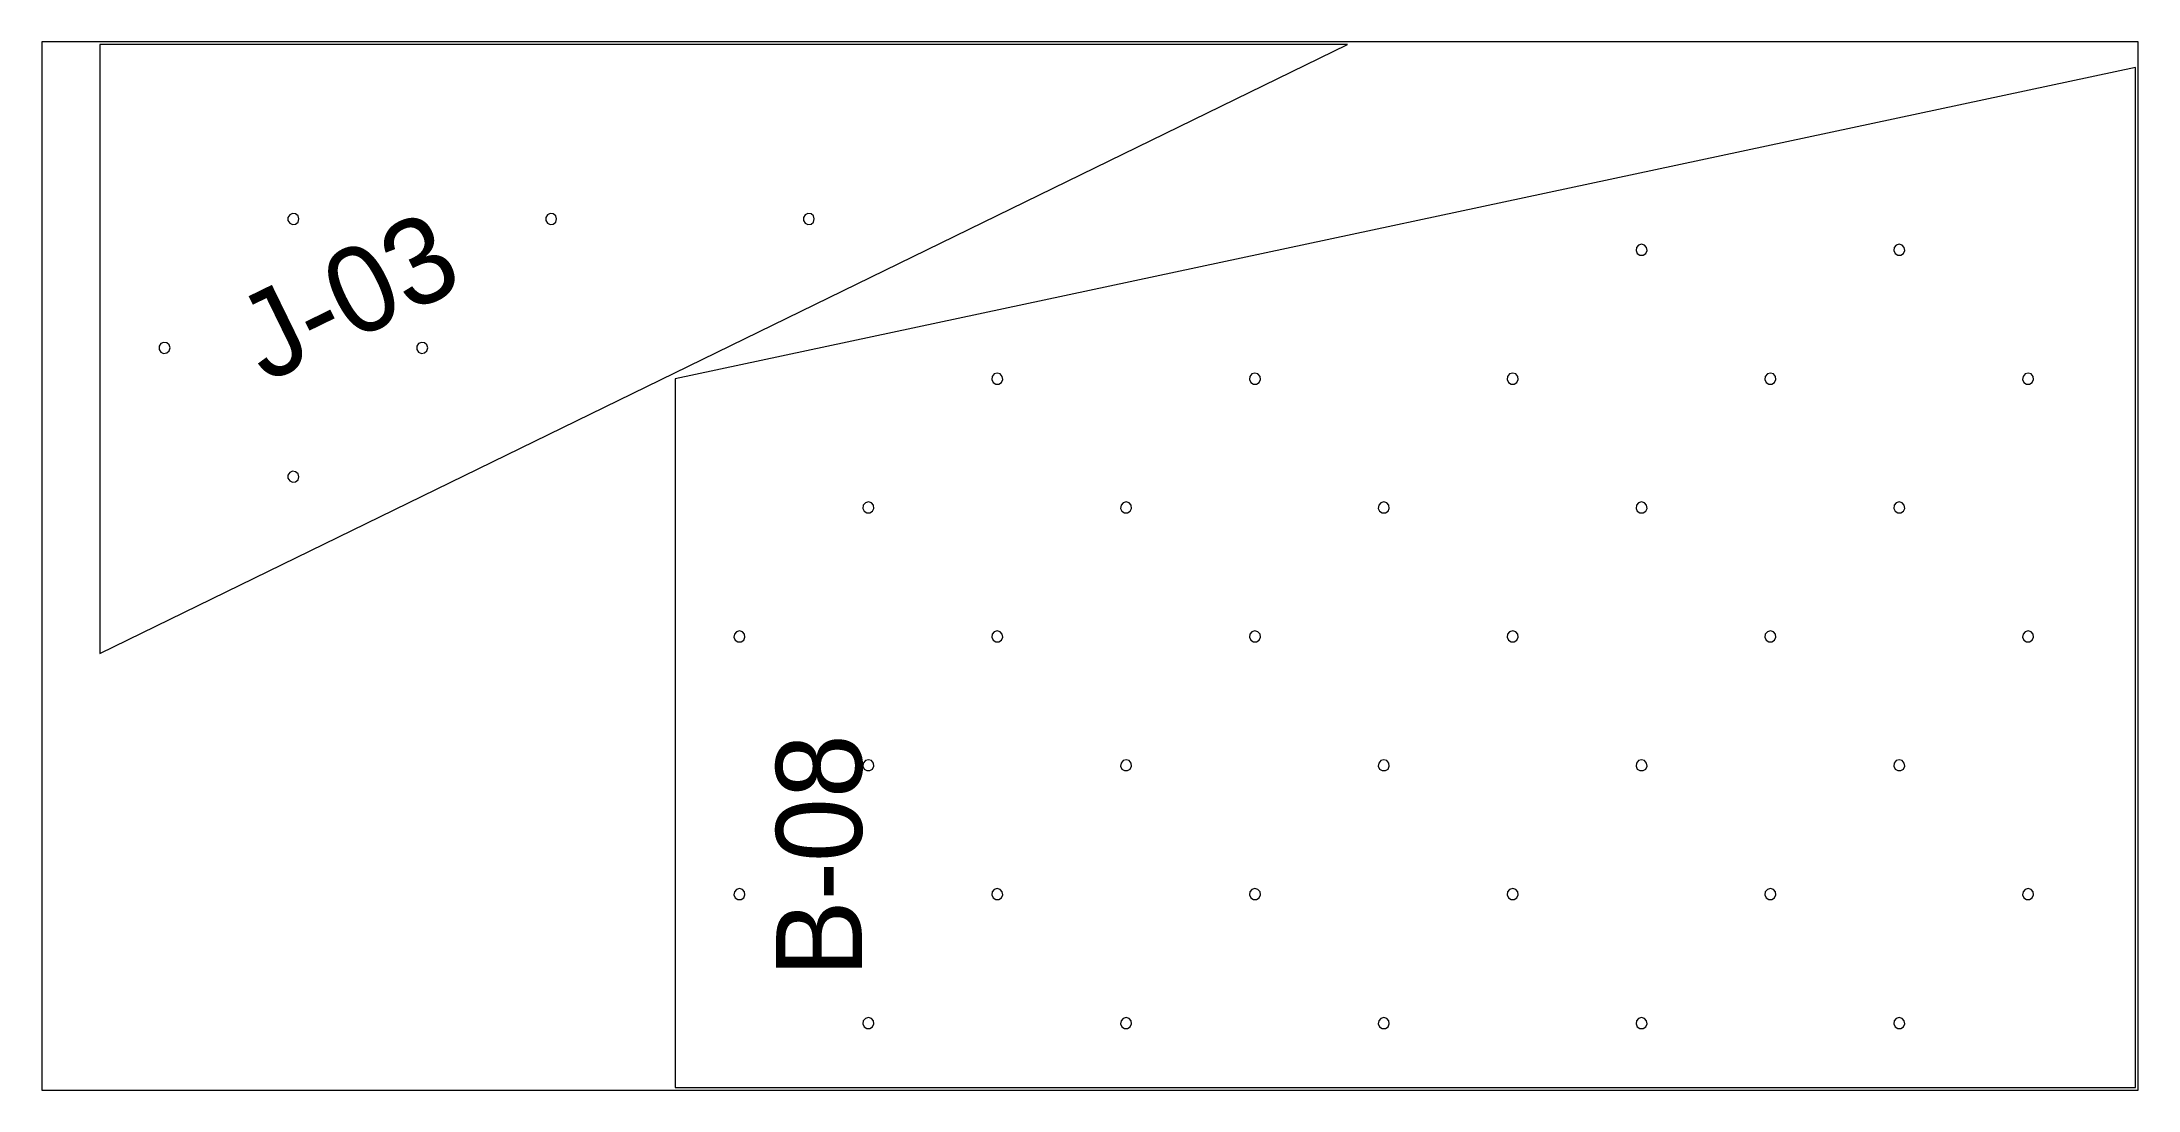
# Model space of a CAD drawing. Extents: x 0 to 287620, y 0 to 1220.
# Drawn here: x 182280 to 184720, y 0 to 1220 of the extents above; entities that cross this region are included whole.
import ezdxf

# ---------------------------------------------------------------- set-up
doc = ezdxf.new("R2010")
doc.units = 0
doc.header["$MEASUREMENT"] = 0
for name, color, linetype, lineweight in [('CUSTOM', 7, 'CONTINUOUS', 0), ('drilling', 7, 'CONTINUOUS', 0), ('FINAL', 7, 'CONTINUOUS', 0)]:
    doc.layers.add(name, color=color, linetype=linetype, lineweight=lineweight)

msp = doc.modelspace()

# ---------------------------------------------------------------- texts
at = {"layer": 'Final', "lineweight": 0}
for s, rotation, p in [('J-03', 26.0241, (182540.4, 822.4)), ('B-08', 90, (183234.5, 131.7))]:
    msp.add_text(s, height=100, rotation=rotation, dxfattribs=at).set_placement(p)

# ---------------------------------------------------------------- linework, layer by layer
at = {"layer": 'CUSTOM', "lineweight": 0}
msp.add_lwpolyline([(182280, 0), (184720, 0), (184720, 1220), (182280, 1220)], close=True, dxfattribs=at)
at = {"layer": 'drilling', "lineweight": 0}
for points in [[(182579.1, 1013.9), (182578.1, 1017.4), (182575.3, 1019.8), (182571.7, 1020.3), (182568.4, 1018.8), (182566.4, 1015.7), (182566.4, 1012.1), (182568.4, 1009), (182571.7, 1007.5), (182575.3, 1008), (182578.1, 1010.4)], [(182879.1, 1013.9), (182878.1, 1017.4), (182875.3, 1019.8), (182871.7, 1020.3), (182868.4, 1018.8), (182866.4, 1015.7), (182866.4, 1012.1), (182868.4, 1009), (182871.7, 1007.5), (182875.3, 1008), (182878.1, 1010.4)], [(183179.1, 1013.9), (183178.1, 1017.4), (183175.3, 1019.8), (183171.7, 1020.3), (183168.4, 1018.8), (183166.4, 1015.7), (183166.4, 1012.1), (183168.4, 1009), (183171.7, 1007.5), (183175.3, 1008), (183178.1, 1010.4)], [(184142, 984.5), (184138.5, 983.5), (184136.1, 980.7), (184135.6, 977.1), (184137.1, 973.7), (184140.2, 971.8), (184143.8, 971.8), (184146.9, 973.7), (184148.4, 977.1), (184147.9, 980.7), (184145.5, 983.5)], [(184442, 984.5), (184438.5, 983.5), (184436.1, 980.7), (184435.6, 977.1), (184437.1, 973.7), (184440.2, 971.8), (184443.8, 971.8), (184446.9, 973.7), (184448.4, 977.1), (184447.9, 980.7), (184445.5, 983.5)], [(182429.1, 863.9), (182428.1, 867.4), (182425.3, 869.8), (182421.7, 870.3), (182418.4, 868.8), (182416.4, 865.7), (182416.4, 862.1), (182418.4, 859), (182421.7, 857.5), (182425.3, 858), (182428.1, 860.4)], [(182729.1, 863.9), (182728.1, 867.4), (182725.3, 869.8), (182721.7, 870.3), (182718.4, 868.8), (182716.4, 865.7), (182716.4, 862.1), (182718.4, 859), (182721.7, 857.5), (182725.3, 858), (182728.1, 860.4)], [(183392, 834.5), (183388.5, 833.5), (183386.1, 830.7), (183385.6, 827.1), (183387.1, 823.7), (183390.2, 821.8), (183393.8, 821.8), (183396.9, 823.7), (183398.4, 827.1), (183397.9, 830.7), (183395.5, 833.5)], [(183692, 834.5), (183688.5, 833.5), (183686.1, 830.7), (183685.6, 827.1), (183687.1, 823.7), (183690.2, 821.8), (183693.8, 821.8), (183696.9, 823.7), (183698.4, 827.1), (183697.9, 830.7), (183695.5, 833.5)], [(183992, 834.5), (183988.5, 833.5), (183986.1, 830.7), (183985.6, 827.1), (183987.1, 823.7), (183990.2, 821.8), (183993.8, 821.8), (183996.9, 823.7), (183998.4, 827.1), (183997.9, 830.7), (183995.5, 833.5)], [(184292, 834.5), (184288.5, 833.5), (184286.1, 830.7), (184285.6, 827.1), (184287.1, 823.7), (184290.2, 821.8), (184293.8, 821.8), (184296.9, 823.7), (184298.4, 827.1), (184297.9, 830.7), (184295.5, 833.5)], [(184592, 834.5), (184588.5, 833.5), (184586.1, 830.7), (184585.6, 827.1), (184587.1, 823.7), (184590.2, 821.8), (184593.8, 821.8), (184596.9, 823.7), (184598.4, 827.1), (184597.9, 830.7), (184595.5, 833.5)], [(182579.1, 713.9), (182578.1, 717.4), (182575.3, 719.8), (182571.7, 720.3), (182568.4, 718.8), (182566.4, 715.7), (182566.4, 712.1), (182568.4, 709), (182571.7, 707.5), (182575.3, 708), (182578.1, 710.4)], [(183242, 684.5), (183238.5, 683.5), (183236.1, 680.7), (183235.6, 677.1), (183237.1, 673.7), (183240.2, 671.8), (183243.8, 671.8), (183246.9, 673.7), (183248.4, 677.1), (183247.9, 680.7), (183245.5, 683.5)], [(183542, 684.5), (183538.5, 683.5), (183536.1, 680.7), (183535.6, 677.1), (183537.1, 673.7), (183540.2, 671.8), (183543.8, 671.8), (183546.9, 673.7), (183548.4, 677.1), (183547.9, 680.7), (183545.5, 683.5)], [(183842, 684.5), (183838.5, 683.5), (183836.1, 680.7), (183835.6, 677.1), (183837.1, 673.7), (183840.2, 671.8), (183843.8, 671.8), (183846.9, 673.7), (183848.4, 677.1), (183847.9, 680.7), (183845.5, 683.5)], [(184142, 684.5), (184138.5, 683.5), (184136.1, 680.7), (184135.6, 677.1), (184137.1, 673.7), (184140.2, 671.8), (184143.8, 671.8), (184146.9, 673.7), (184148.4, 677.1), (184147.9, 680.7), (184145.5, 683.5)], [(184442, 684.5), (184438.5, 683.5), (184436.1, 680.7), (184435.6, 677.1), (184437.1, 673.7), (184440.2, 671.8), (184443.8, 671.8), (184446.9, 673.7), (184448.4, 677.1), (184447.9, 680.7), (184445.5, 683.5)], [(183092, 534.5), (183088.5, 533.5), (183086.1, 530.7), (183085.6, 527.1), (183087.1, 523.7), (183090.2, 521.8), (183093.8, 521.8), (183096.9, 523.7), (183098.4, 527.1), (183097.9, 530.7), (183095.5, 533.5)], [(183392, 534.5), (183388.5, 533.5), (183386.1, 530.7), (183385.6, 527.1), (183387.1, 523.7), (183390.2, 521.8), (183393.8, 521.8), (183396.9, 523.7), (183398.4, 527.1), (183397.9, 530.7), (183395.5, 533.5)], [(183692, 534.5), (183688.5, 533.5), (183686.1, 530.7), (183685.6, 527.1), (183687.1, 523.7), (183690.2, 521.8), (183693.8, 521.8), (183696.9, 523.7), (183698.4, 527.1), (183697.9, 530.7), (183695.5, 533.5)], [(183992, 534.5), (183988.5, 533.5), (183986.1, 530.7), (183985.6, 527.1), (183987.1, 523.7), (183990.2, 521.8), (183993.8, 521.8), (183996.9, 523.7), (183998.4, 527.1), (183997.9, 530.7), (183995.5, 533.5)], [(184292, 534.5), (184288.5, 533.5), (184286.1, 530.7), (184285.6, 527.1), (184287.1, 523.7), (184290.2, 521.8), (184293.8, 521.8), (184296.9, 523.7), (184298.4, 527.1), (184297.9, 530.7), (184295.5, 533.5)], [(184592, 534.5), (184588.5, 533.5), (184586.1, 530.7), (184585.6, 527.1), (184587.1, 523.7), (184590.2, 521.8), (184593.8, 521.8), (184596.9, 523.7), (184598.4, 527.1), (184597.9, 530.7), (184595.5, 533.5)], [(183242, 384.5), (183238.5, 383.5), (183236.1, 380.7), (183235.6, 377.1), (183237.1, 373.7), (183240.2, 371.8), (183243.8, 371.8), (183246.9, 373.7), (183248.4, 377.1), (183247.9, 380.7), (183245.5, 383.5)], [(183542, 384.5), (183538.5, 383.5), (183536.1, 380.7), (183535.6, 377.1), (183537.1, 373.7), (183540.2, 371.8), (183543.8, 371.8), (183546.9, 373.7), (183548.4, 377.1), (183547.9, 380.7), (183545.5, 383.5)], [(183842, 384.5), (183838.5, 383.5), (183836.1, 380.7), (183835.6, 377.1), (183837.1, 373.7), (183840.2, 371.8), (183843.8, 371.8), (183846.9, 373.7), (183848.4, 377.1), (183847.9, 380.7), (183845.5, 383.5)], [(184142, 384.5), (184138.5, 383.5), (184136.1, 380.7), (184135.6, 377.1), (184137.1, 373.7), (184140.2, 371.8), (184143.8, 371.8), (184146.9, 373.7), (184148.4, 377.1), (184147.9, 380.7), (184145.5, 383.5)], [(184442, 384.5), (184438.5, 383.5), (184436.1, 380.7), (184435.6, 377.1), (184437.1, 373.7), (184440.2, 371.8), (184443.8, 371.8), (184446.9, 373.7), (184448.4, 377.1), (184447.9, 380.7), (184445.5, 383.5)], [(183092, 234.5), (183088.5, 233.5), (183086.1, 230.7), (183085.6, 227.1), (183087.1, 223.7), (183090.2, 221.8), (183093.8, 221.8), (183096.9, 223.7), (183098.4, 227.1), (183097.9, 230.7), (183095.5, 233.5)], [(183392, 234.5), (183388.5, 233.5), (183386.1, 230.7), (183385.6, 227.1), (183387.1, 223.7), (183390.2, 221.8), (183393.8, 221.8), (183396.9, 223.7), (183398.4, 227.1), (183397.9, 230.7), (183395.5, 233.5)], [(183692, 234.5), (183688.5, 233.5), (183686.1, 230.7), (183685.6, 227.1), (183687.1, 223.7), (183690.2, 221.8), (183693.8, 221.8), (183696.9, 223.7), (183698.4, 227.1), (183697.9, 230.7), (183695.5, 233.5)], [(183992, 234.5), (183988.5, 233.5), (183986.1, 230.7), (183985.6, 227.1), (183987.1, 223.7), (183990.2, 221.8), (183993.8, 221.8), (183996.9, 223.7), (183998.4, 227.1), (183997.9, 230.7), (183995.5, 233.5)], [(184292, 234.5), (184288.5, 233.5), (184286.1, 230.7), (184285.6, 227.1), (184287.1, 223.7), (184290.2, 221.8), (184293.8, 221.8), (184296.9, 223.7), (184298.4, 227.1), (184297.9, 230.7), (184295.5, 233.5)], [(184592, 234.5), (184588.5, 233.5), (184586.1, 230.7), (184585.6, 227.1), (184587.1, 223.7), (184590.2, 221.8), (184593.8, 221.8), (184596.9, 223.7), (184598.4, 227.1), (184597.9, 230.7), (184595.5, 233.5)], [(183242, 84.5), (183238.5, 83.5), (183236.1, 80.7), (183235.6, 77.1), (183237.1, 73.7), (183240.2, 71.8), (183243.8, 71.8), (183246.9, 73.7), (183248.4, 77.1), (183247.9, 80.7), (183245.5, 83.5)], [(183542, 84.5), (183538.5, 83.5), (183536.1, 80.7), (183535.6, 77.1), (183537.1, 73.7), (183540.2, 71.8), (183543.8, 71.8), (183546.9, 73.7), (183548.4, 77.1), (183547.9, 80.7), (183545.5, 83.5)], [(183842, 84.5), (183838.5, 83.5), (183836.1, 80.7), (183835.6, 77.1), (183837.1, 73.7), (183840.2, 71.8), (183843.8, 71.8), (183846.9, 73.7), (183848.4, 77.1), (183847.9, 80.7), (183845.5, 83.5)], [(184142, 84.5), (184138.5, 83.5), (184136.1, 80.7), (184135.6, 77.1), (184137.1, 73.7), (184140.2, 71.8), (184143.8, 71.8), (184146.9, 73.7), (184148.4, 77.1), (184147.9, 80.7), (184145.5, 83.5)], [(184442, 84.5), (184438.5, 83.5), (184436.1, 80.7), (184435.6, 77.1), (184437.1, 73.7), (184440.2, 71.8), (184443.8, 71.8), (184446.9, 73.7), (184448.4, 77.1), (184447.9, 80.7), (184445.5, 83.5)]]:
    msp.add_lwpolyline(points, close=True, dxfattribs=at)
at = {"layer": 'Final', "lineweight": 0}
for points in [[(183799.6, 1217), (182347.6, 1217), (182347.6, 508)], [(184717, 3), (184717, 1190.3), (183017, 827.7), (183017, 3)]]:
    msp.add_lwpolyline(points, close=True, dxfattribs=at)

msp.set_redraw_order([(e.dxf.handle, doc.entitydb.next_handle()) for e in msp.query("TEXT MTEXT ATTDEF DIMENSION ARC_DIMENSION")])  # texts and dimensions are drawn at this point

doc.saveas('drawing.dxf')
